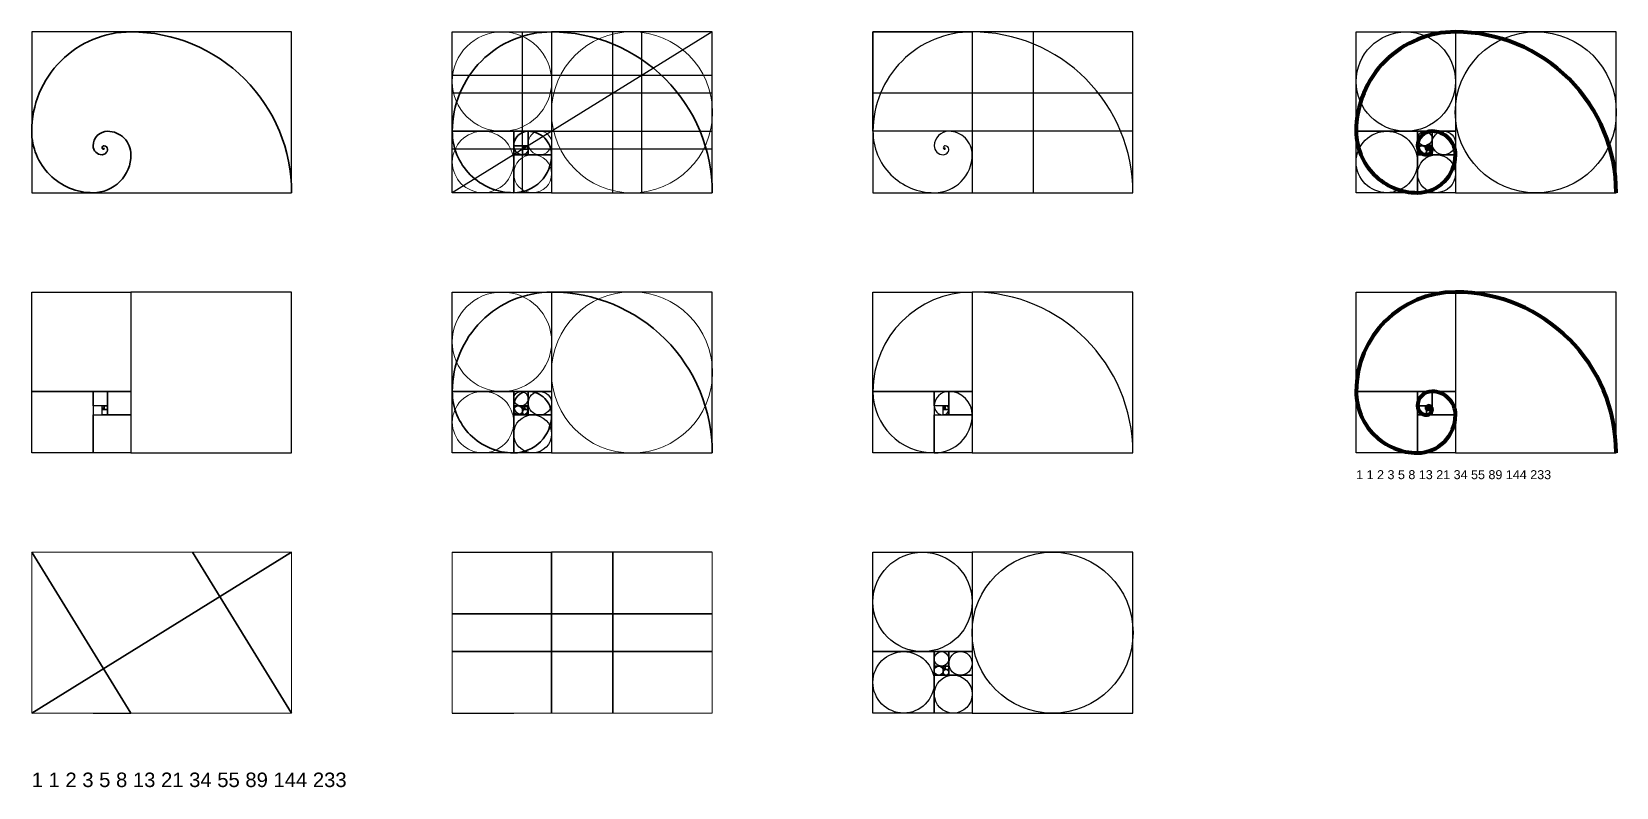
# Model space of a CAD drawing. Header units: inches. Extents: x 994 to 6777, y -637 to 5407.
# Drawn here: x 2829 to 5127, y 9 to 1104 of the extents above; entities that cross this region are included whole.
import ezdxf

# ---------------------------------------------------------------- set-up
doc = ezdxf.new("R2010")
doc.units = ezdxf.units.IN
doc.header["$MEASUREMENT"] = 0
doc.layers.add('OBJECT 0.1', color=7, linetype='Continuous', lineweight=9)
doc.layers.add('OBJECT 0.3', color=7, linetype='Continuous', lineweight=30)
doc.styles.get("Standard").update_dxf_attribs({"font": 'arial.ttf'})

msp = doc.modelspace()

# ---------------------------------------------------------------- texts
at = {"color": 7, "attachment_point": 1}
for width, insert, char_height in [(379.593649, (4749.9533, 468.23315), 13), (1599.1255741, (2829.13603, 30.07753), 21)]:
    msp.add_mtext_dynamic_manual_height_columns('\\pxqd;1 1 2 3 5 8 13 21 34 55 89 144 233 ', width=width, gutter_width=12.5, heights=[0], dxfattribs=dict(at, insert=insert, char_height=char_height))

# ---------------------------------------------------------------- linework, layer by layer
at = {"color": 7}
for p, q in [((3816.13603, 1103.31157), (3439.13603, 870.31157)), ((3541.13603, 870.31157), (3541.13603, 1103.31157)), ((3714.13603, 870.31157), (3714.13603, 1103.31157)), ((4049.13603, 1103.31157), (4049.13603, 870.31157)), ((3439.13603, 959.31157), (3816.13603, 959.31157)), ((3816.13603, 933.31157), (3439.13603, 933.31157)), ((4749.9533, 582.31157), (4893.9533, 582.31157)), ((3439.13603, 349.31157), (3583.13603, 349.31157)), ((3816.13603, 349.31157), (3583.13603, 349.31157)), ((2918.13603, 116.31157), (2973.13603, 116.31157)), ((3439.13603, 116.31157), (3528.13603, 116.31157))]:
    msp.add_line(p, q, dxfattribs=at)
for points in [[(2973.13603, 870.31157), (3206.13603, 870.31157), (3206.13603, 1103.31157), (2973.13603, 1103.31157), (2829.13603, 1103.31157), (2829.13603, 959.31157), (2829.13603, 870.31157), (2973.13603, 870.31157), (3206.13603, 870.31157), (3206.13603, 1103.31157), (2973.13603, 1103.31157), (2829.13603, 1103.31157), (2829.13603, 959.31157), (2829.13603, 870.31157), (2918.13603, 870.31157)], [(3672.13603, 870.31157), (3672.13603, 1103.31157)], [(4426.13603, 959.31157), (4049.13603, 959.31157), (4049.13603, 870.31157), (4193.13603, 870.31157), (4426.13603, 870.31157), (4426.13603, 1103.31157), (4193.13603, 1103.31157), (4049.13603, 1103.31157), (4049.13603, 959.31157), (4049.13603, 870.31157), (4138.13603, 870.31157)], [(4282.13603, 870.31157), (4282.13603, 1103.31157)], [(3816.13603, 1040.31157), (3439.13603, 1040.31157)], [(3816.13603, 1014.31157), (3439.13603, 1014.31157)], [(4426.13603, 1014.31157), (4049.13603, 1014.31157)], [(4049.13603, 582.31157), (4049.13603, 726.31157), (4193.13603, 726.31157)], [(4193.13603, 493.31157), (4426.13603, 493.31157), (4426.13603, 726.31157), (4193.13603, 726.31157)], [(4138.13603, 493.31157), (4049.13603, 493.31157), (4049.13603, 582.31157)]]:
    msp.add_lwpolyline(points, dxfattribs=at)
for points in [[(3583.13603, 959.31157), (3439.13603, 959.31157), (3439.13603, 1103.31157), (3583.13603, 1103.31157)], [(3583.13603, 870.31157), (3816.13603, 870.31157), (3816.13603, 1103.31157), (3583.13603, 1103.31157)], [(4193.13603, 959.31157), (4049.13603, 959.31157), (4049.13603, 1103.31157), (4193.13603, 1103.31157)], [(4193.13603, 870.31157), (4426.13603, 870.31157), (4426.13603, 1103.31157), (4193.13603, 1103.31157)], [(4893.9533, 959.31157), (4749.9533, 959.31157), (4749.9533, 1103.31157), (4893.9533, 1103.31157)], [(4893.9533, 870.31157), (5126.9533, 870.31157), (5126.9533, 1103.31157), (4893.9533, 1103.31157)], [(3528.13603, 870.31157), (3439.13603, 870.31157), (3439.13603, 959.31157), (3528.13603, 959.31157)], [(3549.13603, 938.31157), (3528.13603, 938.31157), (3528.13603, 959.31157), (3549.13603, 959.31157)], [(3583.13603, 925.31157), (3549.13603, 925.31157), (3549.13603, 959.31157), (3583.13603, 959.31157)], [(4838.9533, 870.31157), (4749.9533, 870.31157), (4749.9533, 959.31157), (4838.9533, 959.31157)], [(4859.9533, 938.31157), (4838.9533, 938.31157), (4838.9533, 959.31157), (4859.9533, 959.31157)], [(4893.9533, 925.31157), (4859.9533, 925.31157), (4859.9533, 959.31157), (4893.9533, 959.31157)], [(3541.13603, 925.31157), (3528.13603, 925.31157), (3528.13603, 938.31157), (3541.13603, 938.31157)], [(3583.13603, 870.31157), (3528.13603, 870.31157), (3528.13603, 925.31157), (3583.13603, 925.31157)], [(3544.13603, 935.31157), (3541.13603, 935.31157), (3541.13603, 938.31157), (3544.13603, 938.31157)], [(3543.13603, 933.31157), (3541.13603, 933.31157), (3541.13603, 935.31157), (3543.13603, 935.31157)], [(3549.13603, 925.31157), (3541.13603, 925.31157), (3541.13603, 933.31157), (3549.13603, 933.31157)], [(3544.13603, 934.31157), (3543.13603, 934.31157), (3543.13603, 935.31157), (3544.13603, 935.31157)], [(3544.13603, 933.31157), (3543.13603, 933.31157), (3543.13603, 934.31157), (3544.13603, 934.31157)], [(3549.13603, 933.31157), (3544.13603, 933.31157), (3544.13603, 938.31157), (3549.13603, 938.31157)], [(4851.9533, 925.31157), (4838.9533, 925.31157), (4838.9533, 938.31157), (4851.9533, 938.31157)], [(4893.9533, 870.31157), (4838.9533, 870.31157), (4838.9533, 925.31157), (4893.9533, 925.31157)], [(4854.9533, 935.31157), (4851.9533, 935.31157), (4851.9533, 938.31157), (4854.9533, 938.31157)], [(4853.9533, 933.31157), (4851.9533, 933.31157), (4851.9533, 935.31157), (4853.9533, 935.31157)], [(4859.9533, 925.31157), (4851.9533, 925.31157), (4851.9533, 933.31157), (4859.9533, 933.31157)], [(4854.9533, 934.31157), (4853.9533, 934.31157), (4853.9533, 935.31157), (4854.9533, 935.31157)], [(4854.9533, 933.31157), (4853.9533, 933.31157), (4853.9533, 934.31157), (4854.9533, 934.31157)], [(4859.9533, 933.31157), (4854.9533, 933.31157), (4854.9533, 938.31157), (4859.9533, 938.31157)], [(2973.13603, 582.31157), (2829.13603, 582.31157), (2829.13603, 726.31157), (2973.13603, 726.31157)], [(2973.13603, 493.31157), (3206.13603, 493.31157), (3206.13603, 726.31157), (2973.13603, 726.31157)], [(3583.13603, 582.31157), (3439.13603, 582.31157), (3439.13603, 726.31157), (3583.13603, 726.31157)], [(3583.13603, 493.31157), (3816.13603, 493.31157), (3816.13603, 726.31157), (3583.13603, 726.31157)], [(4193.13603, 582.31157), (4049.13603, 582.31157), (4049.13603, 726.31157), (4193.13603, 726.31157)], [(4193.13603, 493.31157), (4426.13603, 493.31157), (4426.13603, 726.31157), (4193.13603, 726.31157)], [(4893.9533, 582.31157), (4749.9533, 582.31157), (4749.9533, 726.31157), (4893.9533, 726.31157)], [(4893.9533, 493.31157), (5126.9533, 493.31157), (5126.9533, 726.31157), (4893.9533, 726.31157)], [(2918.13603, 493.31157), (2829.13603, 493.31157), (2829.13603, 582.31157), (2918.13603, 582.31157)], [(2939.13603, 561.31157), (2918.13603, 561.31157), (2918.13603, 582.31157), (2939.13603, 582.31157)], [(2973.13603, 548.31157), (2939.13603, 548.31157), (2939.13603, 582.31157), (2973.13603, 582.31157)], [(3528.13603, 493.31157), (3439.13603, 493.31157), (3439.13603, 582.31157), (3528.13603, 582.31157)], [(3549.13603, 561.31157), (3528.13603, 561.31157), (3528.13603, 582.31157), (3549.13603, 582.31157)], [(3583.13603, 548.31157), (3549.13603, 548.31157), (3549.13603, 582.31157), (3583.13603, 582.31157)], [(4138.13603, 493.31157), (4049.13603, 493.31157), (4049.13603, 582.31157), (4138.13603, 582.31157)], [(4159.13603, 561.31157), (4138.13603, 561.31157), (4138.13603, 582.31157), (4159.13603, 582.31157)], [(4193.13603, 548.31157), (4159.13603, 548.31157), (4159.13603, 582.31157), (4193.13603, 582.31157)], [(4838.9533, 493.31157), (4749.9533, 493.31157), (4749.9533, 582.31157), (4838.9533, 582.31157)], [(4859.9533, 561.31157), (4838.9533, 561.31157), (4838.9533, 582.31157), (4859.9533, 582.31157)], [(4893.9533, 548.31157), (4859.9533, 548.31157), (4859.9533, 582.31157), (4893.9533, 582.31157)], [(2934.13603, 558.31157), (2931.13603, 558.31157), (2931.13603, 561.31157), (2934.13603, 561.31157)], [(2933.13603, 556.31157), (2931.13603, 556.31157), (2931.13603, 558.31157), (2933.13603, 558.31157)], [(2939.13603, 548.31157), (2931.13603, 548.31157), (2931.13603, 556.31157), (2939.13603, 556.31157)], [(2934.13603, 557.31157), (2933.13603, 557.31157), (2933.13603, 558.31157), (2934.13603, 558.31157)], [(2934.13603, 556.31157), (2933.13603, 556.31157), (2933.13603, 557.31157), (2934.13603, 557.31157)], [(2939.13603, 556.31157), (2934.13603, 556.31157), (2934.13603, 561.31157), (2939.13603, 561.31157)], [(3541.13603, 548.31157), (3528.13603, 548.31157), (3528.13603, 561.31157), (3541.13603, 561.31157)], [(3544.13603, 558.31157), (3541.13603, 558.31157), (3541.13603, 561.31157), (3544.13603, 561.31157)], [(3543.13603, 556.31157), (3541.13603, 556.31157), (3541.13603, 558.31157), (3543.13603, 558.31157)], [(3549.13603, 548.31157), (3541.13603, 548.31157), (3541.13603, 556.31157), (3549.13603, 556.31157)], [(3544.13603, 557.31157), (3543.13603, 557.31157), (3543.13603, 558.31157), (3544.13603, 558.31157)], [(3544.13603, 556.31157), (3543.13603, 556.31157), (3543.13603, 557.31157), (3544.13603, 557.31157)], [(3549.13603, 556.31157), (3544.13603, 556.31157), (3544.13603, 561.31157), (3549.13603, 561.31157)], [(4154.13603, 558.31157), (4151.13603, 558.31157), (4151.13603, 561.31157), (4154.13603, 561.31157)], [(4153.13603, 556.31157), (4151.13603, 556.31157), (4151.13603, 558.31157), (4153.13603, 558.31157)], [(4159.13603, 548.31157), (4151.13603, 548.31157), (4151.13603, 556.31157), (4159.13603, 556.31157)], [(4154.13603, 557.31157), (4153.13603, 557.31157), (4153.13603, 558.31157), (4154.13603, 558.31157)], [(4154.13603, 556.31157), (4153.13603, 556.31157), (4153.13603, 557.31157), (4154.13603, 557.31157)], [(4159.13603, 556.31157), (4154.13603, 556.31157), (4154.13603, 561.31157), (4159.13603, 561.31157)], [(4851.9533, 548.31157), (4838.9533, 548.31157), (4838.9533, 561.31157), (4851.9533, 561.31157)], [(4854.9533, 558.31157), (4851.9533, 558.31157), (4851.9533, 561.31157), (4854.9533, 561.31157)], [(4853.9533, 556.31157), (4851.9533, 556.31157), (4851.9533, 558.31157), (4853.9533, 558.31157)], [(4859.9533, 548.31157), (4851.9533, 548.31157), (4851.9533, 556.31157), (4859.9533, 556.31157)], [(4854.9533, 557.31157), (4853.9533, 557.31157), (4853.9533, 558.31157), (4854.9533, 558.31157)], [(4854.9533, 556.31157), (4853.9533, 556.31157), (4853.9533, 557.31157), (4854.9533, 557.31157)], [(4859.9533, 556.31157), (4854.9533, 556.31157), (4854.9533, 561.31157), (4859.9533, 561.31157)], [(2973.13603, 493.31157), (2918.13603, 493.31157), (2918.13603, 548.31157), (2973.13603, 548.31157)], [(3583.13603, 493.31157), (3528.13603, 493.31157), (3528.13603, 548.31157), (3583.13603, 548.31157)], [(4193.13603, 493.31157), (4138.13603, 493.31157), (4138.13603, 548.31157), (4193.13603, 548.31157)], [(4893.9533, 493.31157), (4838.9533, 493.31157), (4838.9533, 548.31157), (4893.9533, 548.31157)], [(4193.13603, 205.31157), (4049.13603, 205.31157), (4049.13603, 349.31157), (4193.13603, 349.31157)], [(4193.13603, 116.31157), (4426.13603, 116.31157), (4426.13603, 349.31157), (4193.13603, 349.31157)], [(4138.13603, 116.31157), (4049.13603, 116.31157), (4049.13603, 205.31157), (4138.13603, 205.31157)], [(4159.13603, 184.31157), (4138.13603, 184.31157), (4138.13603, 205.31157), (4159.13603, 205.31157)], [(4151.13603, 171.31157), (4138.13603, 171.31157), (4138.13603, 184.31157), (4151.13603, 184.31157)], [(4154.13603, 181.31157), (4151.13603, 181.31157), (4151.13603, 184.31157), (4154.13603, 184.31157)], [(4159.13603, 179.31157), (4154.13603, 179.31157), (4154.13603, 184.31157), (4159.13603, 184.31157)], [(4193.13603, 171.31157), (4159.13603, 171.31157), (4159.13603, 205.31157), (4193.13603, 205.31157)], [(4193.13603, 116.31157), (4138.13603, 116.31157), (4138.13603, 171.31157), (4193.13603, 171.31157)], [(4153.13603, 179.31157), (4151.13603, 179.31157), (4151.13603, 181.31157), (4153.13603, 181.31157)], [(4159.13603, 171.31157), (4151.13603, 171.31157), (4151.13603, 179.31157), (4159.13603, 179.31157)], [(4154.13603, 180.31157), (4153.13603, 180.31157), (4153.13603, 181.31157), (4154.13603, 181.31157)], [(4154.13603, 179.31157), (4153.13603, 179.31157), (4153.13603, 180.31157), (4154.13603, 180.31157)]]:
    msp.add_lwpolyline(points, close=True, dxfattribs=at)
msp.add_lwpolyline([(4426.13603, 870.31157, 0.4142135624), (4193.13603, 1103.31157, 0.4142135624), (4049.13603, 959.31157, 0.4142135624), (4138.13603, 870.31157, 0.4142135624), (4193.13603, 925.31157, 0.4142135624), (4159.13603, 959.31157, 0.4142135624), (4138.13603, 938.31157, 0.4142135624), (4151.13603, 925.31157, 0.4142135624), (4159.13603, 933.31157, 0.4142135624), (4154.13603, 938.31157, 0.4142135624), (4151.13603, 935.31157, 0.4142135624), (4153.13603, 933.31157, 1), (4153.13603, 935.31157)], format="xyb", dxfattribs=at)
at = {"color": 7, "lineweight": 70}
msp.add_lwpolyline([(5126.9533, 870.31157, 0.4142135624), (4893.9533, 1103.31157, 0.4142135624), (4749.9533, 959.31157, 0.4142135624), (4838.9533, 870.31157, 0.4142135624), (4893.9533, 925.31157, 0.4142135624), (4859.9533, 959.31157, 0.4142135624), (4838.9533, 938.31157, 0.4142135624), (4851.9533, 925.31157, 0.4142135624), (4859.9533, 933.31157, 0.4142135624), (4854.9533, 938.31157, 0.4142135624), (4851.9533, 935.31157, 0.4142135624), (4853.9533, 933.31157, 1), (4853.9533, 935.31157)], format="xyb", dxfattribs=at)
at = {"color": 7, "lineweight": 100}
msp.add_lwpolyline([(4749.9533, 582.31157, 0.4142135624), (4838.9533, 493.31157, 0.4142135624), (4893.9533, 548.31157, 0.4142135624), (4859.9533, 582.31157, 0.4142135624), (4838.9533, 561.31157, 0.4142135624), (4851.9533, 548.31157, 0.4142135624), (4859.9533, 556.31157, 0.4142135624), (4854.9533, 561.31157, 0.4142135624), (4851.9533, 558.31157, 0.4142135624), (4853.9533, 556.31157, 1), (4853.9533, 558.31157)], format="xyb", dxfattribs=at)
at = {"color": 7}
for centre, radius in [((4821.9533, 1031.31157), 72), ((5010.4533, 986.81157), 116.76041), ((4794.4533, 914.81157), 44.5), ((4849.4533, 948.81157), 10.5), ((4876.9533, 942.31157), 17), ((4845.4533, 931.81157), 6.5), ((4866.4533, 897.81157), 27.5), ((4853.4533, 936.81157), 1.5), ((4852.9533, 934.31157), 1), ((4855.9533, 929.31157), 4), ((4854.4533, 934.81157), 0.5), ((4854.4533, 933.81157), 0.5), ((4857.4533, 935.81157), 2.5), ((3538.63603, 571.81157), 10.5), ((3566.13603, 565.31157), 17), ((3534.63603, 554.81157), 6.5), ((3542.63603, 559.81157), 1.5), ((3542.13603, 557.31157), 1), ((3545.13603, 552.31157), 4), ((3543.63603, 557.81157), 0.5), ((3543.63603, 556.81157), 0.5), ((3546.63603, 558.81157), 2.5), ((3555.63603, 520.81157), 27.5), ((4121.13603, 277.31157), 72), ((4309.63603, 232.81157), 116.76041), ((4093.63603, 160.81157), 44.5), ((4148.63603, 194.81157), 10.5), ((4144.63603, 177.81157), 6.5), ((4152.63603, 182.81157), 1.5), ((4156.63603, 181.81157), 2.5), ((4176.13603, 188.31157), 17), ((4165.63603, 143.81157), 27.5), ((4152.13603, 180.31157), 1), ((4155.13603, 175.31157), 4), ((4153.63603, 180.81157), 0.5), ((4153.63603, 179.81157), 0.5)]:
    msp.add_circle(centre, radius, dxfattribs=at)
for centre, radius, start, end in [((4193.13603, 582.31157), 144, 90, 180), ((4193.13603, 493.31157), 233, 0, 90), ((4138.13603, 582.31157), 89, 180, 270), ((4159.13603, 561.31157), 21, 90, 180), ((4159.13603, 548.31157), 34, 0, 90), ((4151.13603, 561.31157), 13, 180, 270), ((4154.13603, 558.31157), 3, 90, 180), ((4153.13603, 558.31157), 2, 180, 270), ((4151.13603, 556.31157), 8, 270, 0), ((4153.13603, 557.31157), 1, 270, 90), ((4154.13603, 556.31157), 5, 0, 90), ((4138.13603, 548.31157), 55, 270, 0)]:
    msp.add_arc(centre, radius, start, end, dxfattribs=at)
at = {"color": 7, "lineweight": 100}
for centre, radius, start, end in [((4893.9533, 582.31157), 144, 90, 180), ((4893.9533, 493.31157), 233, 0, 90)]:
    msp.add_arc(centre, radius, start, end, dxfattribs=at)
at = {"layer": 'OBJECT 0.1', "color": 7}
for p, q in [((2829.13603, 349.31157), (2973.13603, 349.31157)), ((2973.13603, 349.31157), (3206.13603, 349.31157)), ((3206.13603, 116.31157), (3206.13603, 349.31157)), ((3439.13603, 205.31157), (3439.13603, 349.31157)), ((3583.13603, 349.31157), (3439.13603, 349.31157)), ((3439.13603, 349.31157), (3439.13603, 205.31157)), ((3816.13603, 349.31157), (3583.13603, 349.31157)), ((3816.13603, 116.31157), (3816.13603, 349.31157)), ((3816.13603, 116.31157), (3816.13603, 349.31157)), ((3439.13603, 205.31157), (3439.13603, 116.31157)), ((3439.13603, 205.31157), (3439.13603, 116.31157)), ((2829.13603, 116.31157), (2918.13603, 116.31157)), ((3206.13603, 116.31157), (2973.13603, 116.31157)), ((3439.13603, 116.31157), (3583.13603, 116.31157)), ((3583.13603, 116.31157), (3816.13603, 116.31157)), ((3583.13603, 116.31157), (3816.13603, 116.31157))]:
    msp.add_line(p, q, dxfattribs=at)
msp.add_lwpolyline([(2829.13603, 116.31157), (2829.13603, 205.31157), (2829.13603, 349.31157)], dxfattribs=at)
for centre, radius in [((3511.13603, 1031.31157), 72), ((3699.63603, 986.81157), 116.76041), ((3483.63603, 914.81157), 44.5), ((3566.13603, 942.31157), 17), ((3555.63603, 897.81157), 27.5), ((3511.13603, 654.31157), 72), ((3699.63603, 609.81157), 116.76041), ((3483.63603, 537.81157), 44.5)]:
    msp.add_circle(centre, radius, dxfattribs=at)
at = {"layer": 'OBJECT 0.3', "color": 7}
for p, q in [((2973.13603, 116.31157), (2829.13603, 349.31157)), ((3206.13603, 349.31157), (2829.13603, 116.31157)), ((3062.13603, 349.31157), (3206.13603, 116.31157)), ((3583.13603, 349.31157), (3583.13603, 205.31157)), ((3583.13603, 349.31157), (3583.13603, 116.31157)), ((3672.13603, 116.31157), (3672.13603, 349.31157)), ((3816.13603, 260.31157), (3439.13603, 260.31157)), ((3583.13603, 205.31157), (3439.13603, 205.31157)), ((3816.13603, 205.31157), (3439.13603, 205.31157))]:
    msp.add_line(p, q, dxfattribs=at)
for points in [[(3206.13603, 870.31157, 0.4142135624), (2973.13603, 1103.31157, 0.4142135624), (2829.13603, 959.31157, 0.4142135624), (2918.13603, 870.31157, 0.4142135624), (2973.13603, 925.31157, 0.4142135624), (2939.13603, 959.31157, 0.4142135624), (2918.13603, 938.31157, 0.4142135624), (2931.13603, 925.31157, 0.4142135624), (2939.13603, 933.31157, 0.4142135624), (2934.13603, 938.31157, 0.4142135624), (2931.13603, 935.31157, 0.4142135624), (2933.13603, 933.31157, 1), (2933.13603, 935.31157)], [(3816.13603, 870.31157, 0.4142135624), (3583.13603, 1103.31157, 0.4142135624), (3439.13603, 959.31157), (3439.13603, 959.31157)], [(3439.13603, 959.31157, 0.4142135624), (3528.13603, 870.31157, 0.4142135624), (3583.13603, 925.31157, 0.4142135624), (3549.13603, 959.31157, 0.4142135624), (3528.13603, 938.31157, 0.4142135624), (3541.13603, 925.31157, 0.4142135624), (3549.13603, 933.31157, 0.4142135624), (3544.13603, 938.31157, 0.4142135624), (3541.13603, 935.31157, 0.4142135624), (3543.13603, 933.31157, 1), (3543.13603, 935.31157)], [(3816.13603, 493.31157, 0.4142135624), (3583.13603, 726.31157, 0.4142135624), (3439.13603, 582.31157, 0.4142135624), (3528.13603, 493.31157, 0.4142135624), (3583.13603, 548.31157, 0.4142135624), (3549.13603, 582.31157, 0.4142135624), (3528.13603, 561.31157, 0.4142135624), (3541.13603, 548.31157, 0.4142135624), (3549.13603, 556.31157, 0.4142135624), (3544.13603, 561.31157, 0.4142135624), (3541.13603, 558.31157, 0.4142135624), (3543.13603, 556.31157, 1), (3543.13603, 558.31157)]]:
    msp.add_lwpolyline(points, format="xyb", dxfattribs=at)

msp.set_redraw_order([(e.dxf.handle, doc.entitydb.next_handle()) for e in msp.query("TEXT MTEXT ATTDEF DIMENSION ARC_DIMENSION")])  # texts and dimensions are drawn at this point

doc.saveas('drawing.dxf')
